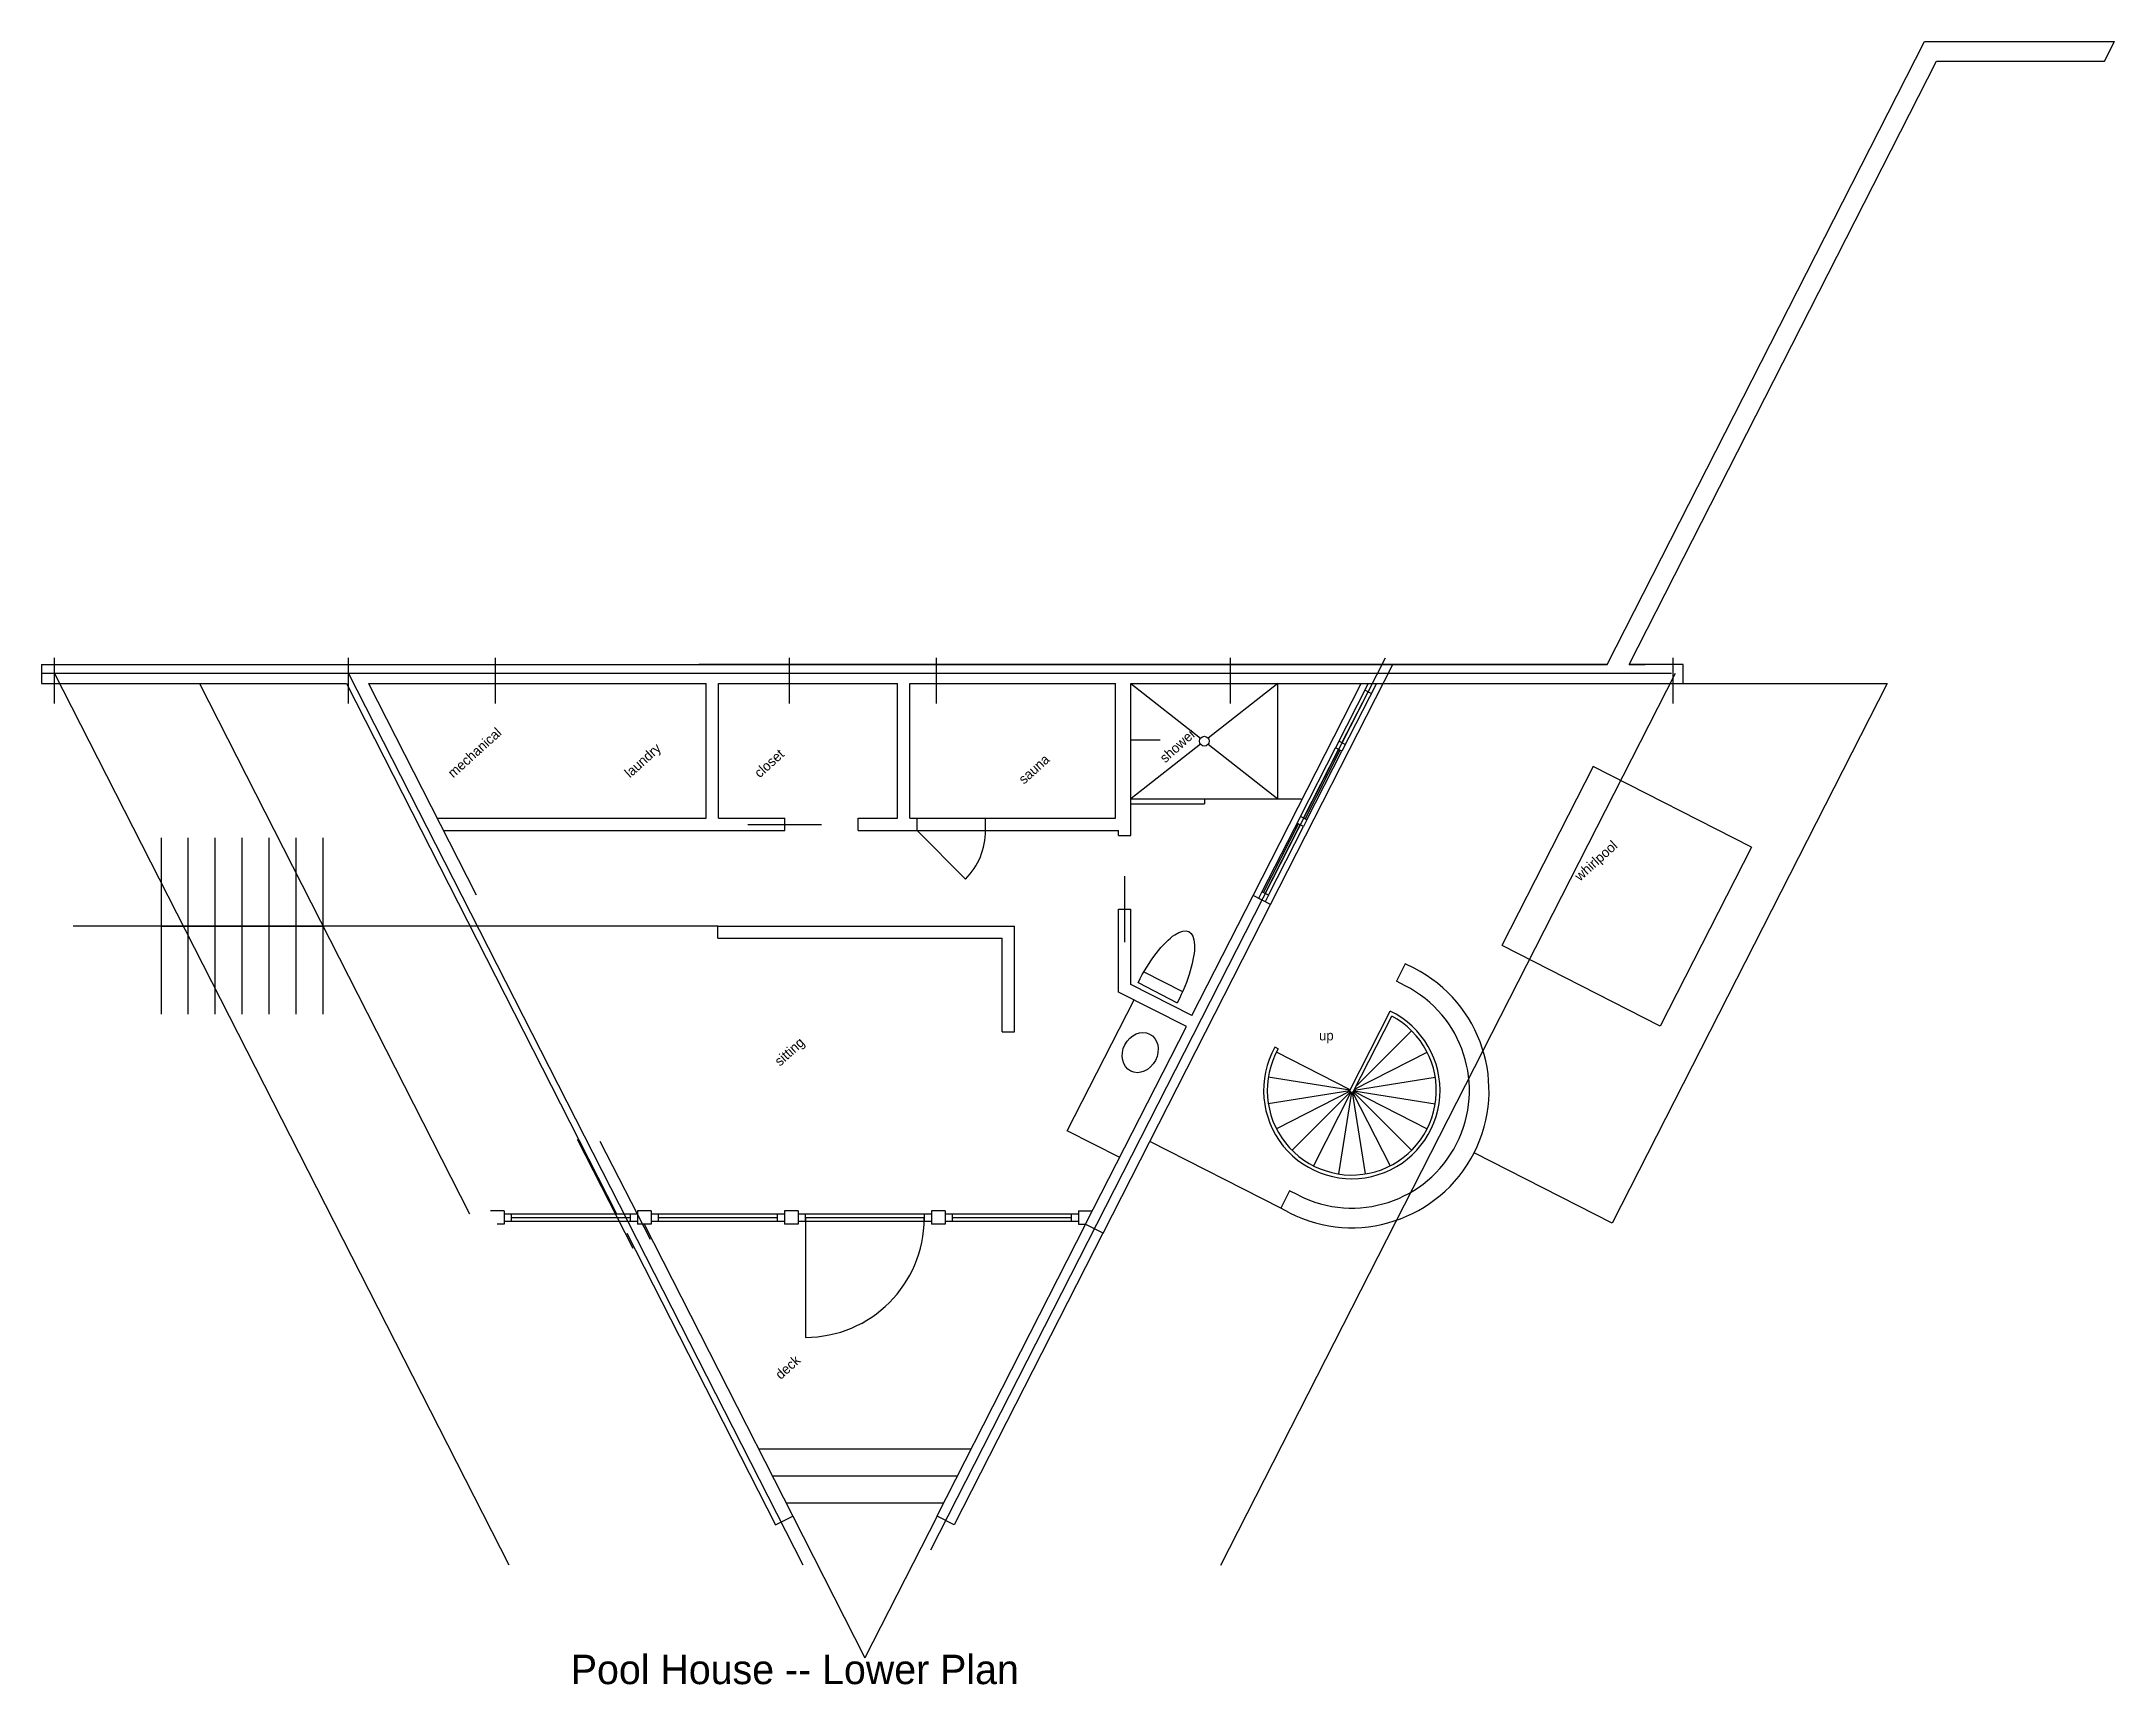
# Model space of a CAD drawing. Header units: inches. Extents: x 0 to 5835, y -2804 to 1896.
# Drawn here: x 3847 to 4693, y -866 to -195 of the extents above; entities that cross this region are included whole.
import ezdxf

# ---------------------------------------------------------------- set-up
doc = ezdxf.new("R2010")
doc.units = ezdxf.units.IN
doc.header["$LTSCALE"] = 8
doc.header["$MEASUREMENT"] = 0
doc.linetypes.add('DASHED', pattern=[0.75, 0.5, -0.25])
for name, color, linetype in [('A-Elev', 7, 'CONTINUOUS'), ('A-fixtures', 140, 'CONTINUOUS'), ('A-millwork', 252, 'CONTINUOUS'), ('A-walls', 7, 'CONTINUOUS'), ('construction', 160, 'CONTINUOUS')]:
    doc.layers.add(name, color=color, linetype=linetype)
doc.styles.get("Standard").update_dxf_attribs({"font": 'txt', "height": 0.2})

msp = doc.modelspace()

# ---------------------------------------------------------------- texts
at = {"layer": 'A-walls'}
for s, p in [('mechanical', (4014.77, -495.98, -8376)), ('laundry', (4086.9, -495.98, -8376)), ('shower', (4305.34, -489.86, -336)), ('closet', (4139.82, -495.98, -8376)), ('sauna', (4247.71, -498.53, -335.99)), ('whirlpool', (4474.63, -538.1, -8376)), ('sitting', (4148.11, -613.65, -8376)), ('deck', (4148.41, -741.56, -8376))]:
    msp.add_text(s, height=4, rotation=42.149, dxfattribs=at).set_placement(p)
for s, height, p in [('up', 4, (4368.13, -602.89, -8376)), ('Pool House -- Lower Plan', 12, (4062.74, -865.66, -8376))]:
    msp.add_text(s, height=height, dxfattribs=at).set_placement(p)

# ---------------------------------------------------------------- linework, layer by layer
at = {"layer": 'A-Elev', "color": 252}
for p, q in [((4291.32, -457.23, -8375.99), (4319.74, -479.54, -8376)), ((4351.32, -457.23, -8375.99), (4322.89, -479.54, -8376)), ((4351.32, -504.32, -8376), (4351.32, -457.23, -8375.99)), ((4319.74, -482.01, -8376), (4291.32, -504.32, -8376)), ((4322.89, -482.01, -8376), (4351.32, -504.32, -8376))]:
    msp.add_line(p, q, dxfattribs=at)
msp.add_circle((4321.32, -480.77, -8376), 2, dxfattribs=at)
at = {"layer": 'A-fixtures'}
for p, q in [((4296.64, -574.94, -8375.99), (4312.42, -582.98, -8375.99)), ((4294.24, -579.33, -8375.99), (4310.28, -587.5, -8375.99))]:
    msp.add_line(p, q, dxfattribs=at)
at = {"layer": 'A-fixtures', "extrusion": (0, 0, -1)}
msp.add_ellipse((4302.26, -583.42, -8375.99), major_axis=(12.71, 24.95), ratio=0.321429, start_param=4.712389, end_param=7.853982, dxfattribs=at)
at = {"layer": 'A-millwork'}
for p, q in [((4265.37, -639.81, -8376), (4292.61, -586.35, -8376)), ((4286.75, -650.71, -8375.99), (4265.37, -639.81, -8376))]:
    msp.add_line(p, q, dxfattribs=at)
msp.add_arc((4204.04, -517.23, -8375.99), 28, 315, 360, dxfattribs=at)
at = {"layer": 'A-walls'}
for p, q in [((4485.66, -449.41, 0), (4615.22, -195.15, 0)), ((4688.71, -203.15, -5.88), (4692.79, -195.15, 8370.12)), ((4494.64, -449.41, 0), (4620.12, -203.15, 0)), ((3846.69, -449.41, -8376), (4485.66, -449.41, -8376)), ((3846.69, -449.41, -8376), (3846.69, -457.23, -8376)), ((4485.66, -449.41, -8376), (4114.96, -449.41, -8376)), ((4516.69, -449.41, -8376), (4494.64, -449.41, -8376)), ((4494.64, -449.41, -8376), (4501.23, -449.41, -8376)), ((4516.69, -457.23, 8370.12), (4516.69, -449.41, 8370.12)), ((3846.69, -457.23, -8376), (3971.18, -457.23, -8376)), ((3911.18, -457.23), (4021.45, -673.65)), ((3971.18, -457.23), (4081.45, -673.65)), ((3980.1, -457.23, -8376), (4118.04, -457.23, -8376)), ((3980.1, -457.23, -8376), (4024.06, -543.49, -8376)), ((4118.04, -512.23, -8376.01), (4118.04, -457.23, -8376.01)), ((4123.04, -457.23, -8376), (4196.04, -457.23, -8376)), ((4123.04, -512.23, -8376.01), (4123.04, -457.23, -8376.01)), ((4196.04, -512.23, -8376), (4196.04, -457.23, -8376)), ((4201.04, -457.23, -8376), (4285.1, -457.23, -8376)), ((4201.04, -512.23, -8376), (4201.04, -457.23, -8376)), ((4285.1, -512.23, -8375.99), (4285.1, -457.23, -8375.99)), ((4291.32, -457.23, -8376), (4516.69, -457.23, -8376)), ((4291.32, -516.32, -8375.99), (4291.32, -457.23, -8375.99)), ((4388.14, -457.23, -8376), (4374.79, -483.44, -8376)), ((4391.51, -457.23, -8376), (4377.46, -484.81, -8376)), ((4377.48, -481.45, -8376), (4388.12, -460.58, -8376)), ((4303.32, -480.32, -8376), (4291.32, -480.32, -8375.99)), ((4361.82, -512.19, -8376), (4376.12, -484.13, -8376)), ((4362.49, -512.53, -8376), (4376.79, -484.47, -8376)), ((4363.16, -512.87, -8376), (4377.46, -484.81, -8376)), ((4291.32, -504.32, -8376), (4321.32, -504.32, -8376)), ((4291.32, -506.32, -8376), (4321.32, -506.32, -8376)), ((4321.32, -504.32, -8376), (4321.32, -506.32, -8376)), ((4008.13, -512.23, -8376), (4118.04, -512.23, -8376)), ((4123.04, -512.23, -8376.01), (4150.04, -512.23, -8375.99)), ((4135.04, -514.73, -8375.99), (4165.04, -514.73, -8375.99)), ((4150.04, -517.23, -8375.99), (4150.04, -512.23, -8375.99)), ((4180.04, -512.23, -8375.99), (4196.04, -512.23, -8375.99)), ((4180.04, -517.23, -8375.99), (4180.04, -512.23, -8375.99)), ((4201.04, -512.23, -8375.99), (4204.04, -512.23, -8375.99)), ((4204.04, -517.23, -8375.99), (4204.04, -512.23, -8375.99)), ((4232.04, -512.23, -8375.99), (4285.1, -512.23, -8375.99)), ((4232.04, -517.23, -8375.99), (4232.04, -512.23, -8375.99)), ((4360.49, -511.51, -8376), (4344.82, -542.25, -8376)), ((4345.49, -542.59, -8376), (4359.79, -514.52, -8376)), ((4346.16, -542.93, -8376), (4360.46, -514.87, -8376)), ((4363.16, -512.87, -8376), (4361.8, -515.55, -8376)), ((3895.62, -556.23, -8376), (3895.62, -520.23, -8376)), ((3906.62, -556.23, -8376), (3906.62, -520.23, -8376)), ((3917.62, -556.23, -8376), (3917.62, -520.23, -8376)), ((3928.62, -556.23, -8376), (3928.62, -520.23, -8376)), ((3939.62, -556.23, -8376), (3939.62, -520.23, -8376)), ((3950.62, -556.23, -8376), (3950.62, -520.23, -8376)), ((3961.62, -556.23, -8376), (3961.62, -520.23, -8376)), ((4010.67, -517.23, -8376), (4150.04, -517.23, -8375.99)), ((4180.04, -517.23, -8375.99), (4205.82, -517.23, -8375.99)), ((4204.04, -517.23, -8375.99), (4223.84, -537.03, -8376)), ((4232.04, -517.23, -8375.99), (4286.32, -517.23, -8375.99)), ((4286.32, -519.32, -8375.99), (4286.32, -517.23, -8375.99)), ((4286.32, -519.32, -8375.99), (4291.32, -519.32, -8375.99)), ((4291.32, -519.32, -8375.99), (4291.32, -516.32, -8375.99)), ((4288.82, -562.82, -8375.99), (4288.82, -535.82, -8375.99)), ((4280, -681.6, -8376), (4348.36, -547.42, -8376)), ((4286.32, -583.15, -8375.99), (4286.32, -549.32, -8375.99)), ((4291.32, -580.08, -8375.99), (4291.32, -549.32, -8375.99)), ((4316.26, -592.79, -8376), (4341.23, -543.79, -8376)), ((4344.82, -542.25, -8376), (4343.46, -544.92, -8376)), ((4347.5, -543.61, -8376), (4346.13, -546.29, -8376)), ((3895.62, -592.23, -8376), (3895.62, -556.23, -8376)), ((3895.62, -556.23, -8376), (3961.62, -556.23, -8376)), ((3906.62, -592.23, -8376), (3906.62, -556.23, -8376)), ((3917.62, -592.23, -8376), (3917.62, -556.23, -8376)), ((3928.62, -592.23, -8376), (3928.62, -556.23, -8376)), ((3939.62, -592.23, -8376), (3939.62, -556.23, -8376)), ((3950.62, -592.23, -8376), (3950.62, -556.23, -8376)), ((3961.62, -592.23, -8376), (3961.62, -556.23, -8376)), ((4122.78, -561.23, -8376), (4122.78, -556.23, -8376)), ((4243.82, -599.4, -8376), (4243.82, -556.23, -8376)), ((4238.82, -599.4, -8376), (4238.82, -561.23, -8376)), ((4403.3, -571.62, 8370.12), (4399.67, -578.75, 8370.12)), ((4406.91, -573.46, 8370.12), (4403.3, -571.62, 8370.12)), ((4403.28, -580.58, 8370.12), (4399.67, -578.75, 8370.12)), ((4238.82, -599.4, -8376.01), (4243.82, -599.4, -8376.01)), ((4272.86, -677.97, -8376), (4313.99, -597.25, -8375.99)), ((4088.12, -687.83, -8376), (4065.42, -643.29, -8376)), ((4095.2, -684.22, -8376), (4074.78, -644.14, -8376)), ((4356.09, -664.28, 8370.12), (4352.46, -671.41, 8370.12)), ((4359.7, -666.12, 8370.13), (4356.09, -664.28, 8370.13)), ((4032.72, -672.4, -8370.12), (4029.97, -672.4, -8370.12)), ((4032.78, -672.4, 0), (4030.03, -672.4, 0)), ((4035.47, -672.4, -8370.12), (4032.72, -672.4, -8370.12)), ((4035.47, -672.4, -8370.12), (4035.47, -677.9, -8370.12)), ((4035.47, -673.65, -8370.12), (4038.47, -673.65, -8370.12)), ((4035.47, -676.65, -8370.12), (4038.47, -676.65, -8370.12)), ((4038.47, -676.65, -8370.13), (4038.47, -673.65, -8370.13)), ((4038.47, -675.15, -8370.12), (4086.97, -675.15, -8370.12)), ((4086.97, -673.65, -8370.12), (4089.97, -673.65, -8370.12)), ((4086.97, -673.65, -8370.12), (4086.97, -676.65, -8370.12)), ((4086.97, -676.65, -8370.12), (4089.97, -676.65, -8370.12)), ((4092.72, -672.4, -8370.12), (4089.97, -672.4, -8370.12)), ((4089.97, -672.4, -8370.12), (4089.97, -677.9, -8370.12)), ((4095.47, -672.4, -8370.12), (4092.72, -672.4, -8370.12)), ((4095.47, -672.4, -8370.12), (4095.47, -677.9, -8370.12)), ((4095.47, -673.65, -8370.12), (4098.47, -673.65, -8370.12)), ((4095.47, -676.65, -8370.12), (4098.47, -676.65, -8370.12)), ((4098.47, -676.65, -8370.13), (4098.47, -673.65, -8370.13)), ((4098.47, -675.15, -8370.12), (4146.97, -675.15, -8370.12)), ((4146.97, -673.65, -8370.12), (4146.97, -676.65, -8370.12)), ((4146.97, -673.65, -8370.12), (4149.97, -673.65, -8370.12)), ((4146.97, -676.65, -8370.12), (4149.97, -676.65, -8370.12)), ((4149.97, -672.4, -8370.12), (4149.97, -677.9, -8370.12)), ((4152.72, -672.4, -8370.12), (4149.97, -672.4, -8370.12)), ((4155.47, -672.4, -8370.12), (4152.72, -672.4, -8370.12)), ((4155.47, -672.4, -8370.12), (4155.47, -677.9, -8370.12)), ((4155.47, -673.65, -8370.12), (4158.47, -673.65, -8370.12)), ((4155.47, -676.65, -8370.12), (4158.47, -676.65, -8370.12)), ((4158.47, -676.65, -8370.13), (4158.47, -673.65, -8370.13)), ((4158.47, -675.15, -8370.12), (4206.97, -675.15, -8370.12)), ((4158.47, -675.61, -8376), (4158.47, -724.11, -8376)), ((4206.97, -673.65, -8370.12), (4209.97, -673.65, -8370.12)), ((4206.97, -673.65, -8370.12), (4206.97, -676.65, -8370.12)), ((4206.97, -676.65, -8370.12), (4209.97, -676.65, -8370.12)), ((4212.72, -672.4, -8370.12), (4209.97, -672.4, -8370.12)), ((4209.97, -672.4, -8370.12), (4209.97, -677.9, -8370.12)), ((4215.47, -672.4, -8370.12), (4212.72, -672.4, -8370.12)), ((4215.47, -672.4, -8370.12), (4215.47, -677.9, -8370.12)), ((4215.47, -673.65, -8370.12), (4218.47, -673.65, -8370.12)), ((4215.47, -676.65, -8370.12), (4218.47, -676.65, -8370.12)), ((4218.47, -676.65, -8370.13), (4218.47, -673.65, -8370.13)), ((4218.47, -675.15, -8370.12), (4266.97, -675.15, -8370.12)), ((4266.97, -673.65, -8370.12), (4266.97, -676.65, -8370.12)), ((4266.97, -673.65, -8370.12), (4269.97, -673.65, -8370.12)), ((4266.97, -676.65, -8370.12), (4269.97, -676.65, -8370.12)), ((4269.97, -672.4, -8370.12), (4272.72, -672.4, -8370.12)), ((4269.97, -672.4, -8370.12), (4269.97, -677.9, -8370.12)), ((4272.72, -672.4, -8370.12), (4275.47, -672.4, -8370.12)), ((4356.07, -673.25, 8370.12), (4352.46, -671.41, 8370.12)), ((4035.47, -677.9, -8370.12), (4032.66, -677.9, -8370.12)), ((4095.47, -677.9, -8370.12), (4089.97, -677.9, -8370.12)), ((4155.47, -677.9, -8370.12), (4149.97, -677.9, -8370.12)), ((4215.47, -677.9, -8370.12), (4209.97, -677.9, -8370.12)), ((4269.97, -677.9, -8370.12), (4272.67, -677.9, -8370.12)), ((4280, -681.6, 8370.12), (4272.64, -677.86, 8370.12))]:
    msp.add_line(p, q, dxfattribs=at)
at = {"layer": 'A-walls', "color": 7}
for p, q in [((4615.22, -195.15, 8370.12), (4692.79, -195.15, 8370.12)), ((4620.12, -203.15, -5.88), (4688.71, -203.15, -5.88)), ((4389.45, -461.26, -8376), (4386.78, -459.9, -8376)), ((4378.82, -482.13, -8376), (4376.15, -480.77, -8376)), ((4377.46, -484.81, -8376), (4374.79, -483.44, -8376)), ((4361.8, -515.55, -8376), (4359.12, -514.18, -8376)), ((4363.16, -512.87, -8376), (4360.49, -511.51, -8376)), ((4348.36, -547.42, -8376), (4341.23, -543.79, -8376)), ((4347.5, -543.61, -8376), (4344.82, -542.25, -8376)), ((4122.78, -556.23, -8376), (4243.82, -556.23, -8376)), ((4122.78, -561.23, -8376), (4238.82, -561.23, -8376)), ((4313.99, -597.25, -8375.99), (4286.32, -583.15, -8375.99)), ((4316.26, -592.79, -8375.99), (4291.32, -580.08, -8375.99))]:
    msp.add_line(p, q, dxfattribs=at)
at = {"layer": 'A-walls', "color": 5}
for p, q in [((3852.01, -465.44, -8376), (3852.01, -446.69, -8376)), ((3972.01, -465.44, -8376), (3972.01, -446.69, -8376)), ((4032.01, -465.44, -8376), (4032.01, -446.69, -8376)), ((4152.01, -465.44, -8376), (4152.01, -446.69, -8376)), ((4209.66, -810.82, -8376), (4395.2, -446.69, -8376)), ((4212.01, -465.44, -8376), (4212.01, -446.69, -8376)), ((4332.01, -465.44, -8376), (4332.01, -446.69, -8376)), ((4512.69, -465.44, -5.88), (4512.69, -446.69, -5.88)), ((3846.69, -452.94, -8376), (4512.01, -452.94, -8376)), ((4037.54, -817.07, -8376), (3852.01, -452.94, -8376)), ((4157.54, -817.07, -8376), (3972.01, -452.94, -8376)), ((4328.01, -817.07, -8376), (4513.54, -452.94, -8376))]:
    msp.add_line(p, q, dxfattribs=at)
at = {"layer": 'A-walls', "color": 253}
for p, q in [((4348.36, -547.42, -16752), (4398.3, -449.41, -16752)), ((4341.23, -543.79, -16752), (4385.34, -457.23, -16752)), ((4600.04, -457.23, -8375.99), (4487.79, -677.52, -8375.99)), ((4516.69, -457.23, 8370.12), (4600.04, -457.23, 8370.12)), ((4360.49, -511.51, -8376), (4374.79, -483.44, -8376)), ((4204.04, -512.23, -8375.99), (4232.04, -512.23, -8375.99)), ((4347.5, -543.61, -8376), (4361.8, -515.55, -8376)), ((4205.82, -517.23, -8375.99), (4233.82, -517.23, -8375.99)), ((4286.32, -549.32, -8375.99), (4291.32, -549.32, -8375.99)), ((4380.82, -623.01, 8370.12), (4397.16, -590.94, 8370.12)), ((4382.16, -623.69, 8370.12), (4397.82, -592.96, 8370.12)), ((4351.46, -606.37, 8370.12), (4350.12, -605.69, 8370.12)), ((4352.46, -671.41, 8370.12), (4299.05, -644.2, 8370.12)), ((4487.79, -677.52, 8370.12), (4431.39, -648.78, 8370.12)), ((4038.47, -673.65, -8370.12), (4086.97, -673.65, -8370.12)), ((4038.47, -676.65, -8370.12), (4086.97, -676.65, -8370.12)), ((4098.47, -673.65, -8370.12), (4146.97, -673.65, -8370.12)), ((4098.47, -676.65, -8370.12), (4146.97, -676.65, -8370.12)), ((4158.47, -673.65, -8370.12), (4206.97, -673.65, -8370.12)), ((4158.47, -676.65, -8370.12), (4206.97, -676.65, -8370.12)), ((4218.47, -673.65, -8370.12), (4266.97, -673.65, -8370.12)), ((4218.47, -676.65, -8370.12), (4266.97, -676.65, -8370.12)), ((4085.61, -681.58, 8370.12), (4146.31, -800.7, 8370.12)), ((4092.7, -677.97, 8370.12), (4153.39, -797.09, 8370.12)), ((4272.85, -677.97, 8370.12), (4212.16, -797.09, 8370.12)), ((4279.94, -681.58, 8370.12), (4219.24, -800.7, 8370.12)), ((4139.28, -769.64, -8375.99), (4226.16, -769.64, -8376)), ((4146.31, -800.7, -8376), (4153.29, -797.14, -8376)), ((4219.24, -800.7, -8376), (4212.26, -797.14, -8376))]:
    msp.add_line(p, q, dxfattribs=at)
at = {"layer": 'A-walls', "color": 252}
for p, q in [((4480, -491.08, -16752), (4442.77, -564.15, -16752)), ((4544.62, -524.01, -16752), (4480.05, -491.11, -16752)), ((4321.32, -504.32, -8376), (4360.88, -504.32, -8376)), ((4544.57, -523.98, -16752), (4507.34, -597.05, -16752)), ((4507.39, -597.07, -16752), (4442.82, -564.17, -16752)), ((4383.21, -621.64, 8370.12), (4405.88, -598.96, 8370.12)), ((4380.82, -623.01, 8370.12), (4350.75, -607.69, 8370.12)), ((4382.63, -622.77, 8370.12), (4412.23, -607.69, 8370.12)), ((4380.75, -623.24, 8370.12), (4347.41, -617.96, 8370.12)), ((4380.75, -623.47, 8370.12), (4347.41, -628.75, 8370.12)), ((4380.82, -623.69, 8370.12), (4350.75, -639.02, 8370.12)), ((4380.96, -623.88, 8370.12), (4357.09, -647.75, 8370.12)), ((4381.15, -624.02, 8370.12), (4365.83, -654.09, 8370.12)), ((4381.37, -624.09, 8370.12), (4376.09, -657.43, 8370.12)), ((4381.61, -624.09, 8370.12), (4386.89, -657.43, 8370.12)), ((4381.83, -624.02, 8370.12), (4397.15, -654.09, 8370.12)), ((4382.02, -623.88, 8370.12), (4405.88, -647.75, 8370.12)), ((4382.16, -623.69, 8370.12), (4412.23, -639.02, 8370.12)), ((4382.27, -623.48, 8370.12), (4415.56, -628.75, 8370.12)), ((4382.41, -623.21, 8370.12), (4415.56, -617.96, 8370.12)), ((4153.34, -797.11, -8376), (4182.78, -854.89, -8376)), ((4212.21, -797.11, -8376), (4182.78, -854.89, -8376))]:
    msp.add_line(p, q, dxfattribs=at)
at = {"layer": 'A-walls', "color": 253, "linetype": 'DASHED'}
msp.add_line((4139.28, -769.64, -16752), (4226.16, -769.64, -16752), dxfattribs=at)
at = {"layer": 'A-walls', "color": 253, "linetype": 'Continuous'}
for p, q in [((4144.89, -780.64, -16752), (4220.55, -780.64, -16752)), ((4150.49, -791.64, -25128), (4214.95, -791.64, -25128))]:
    msp.add_line(p, q, dxfattribs=at)
at = {"layer": 'A-walls'}
for radius, start, end in [(56, 243, 63), (48, 243, 63), (0.75, 153, 333)]:
    msp.add_arc((4381.49, -623.35, 8370.12), radius, start, end, dxfattribs=at)
at = {"layer": 'A-walls', "color": 253}
for centre, radius, start, end in [((4381.49, -623.35, 8370.12), 36, 150.61198, 64.19375), ((4381.49, -623.35, 8370.12), 34.5, 150.50809, 61.75434), ((4158.47, -675.61, -8376), 48.5, 270, 360)]:
    msp.add_arc(centre, radius, start, end, dxfattribs=at)
msp.add_ellipse((4295.12, -607.86, -8376), major_axis=(-3.86, -7.57), ratio=0.823529, dxfattribs=at)
at = {"layer": 'construction'}
msp.add_line((4122.78, -556.23, -8376), (3859.62, -556.23, -8376), dxfattribs=at)

msp.set_redraw_order([(e.dxf.handle, doc.entitydb.next_handle()) for e in msp.query("TEXT MTEXT ATTDEF DIMENSION ARC_DIMENSION")])  # texts and dimensions are drawn at this point

doc.saveas('drawing.dxf')
